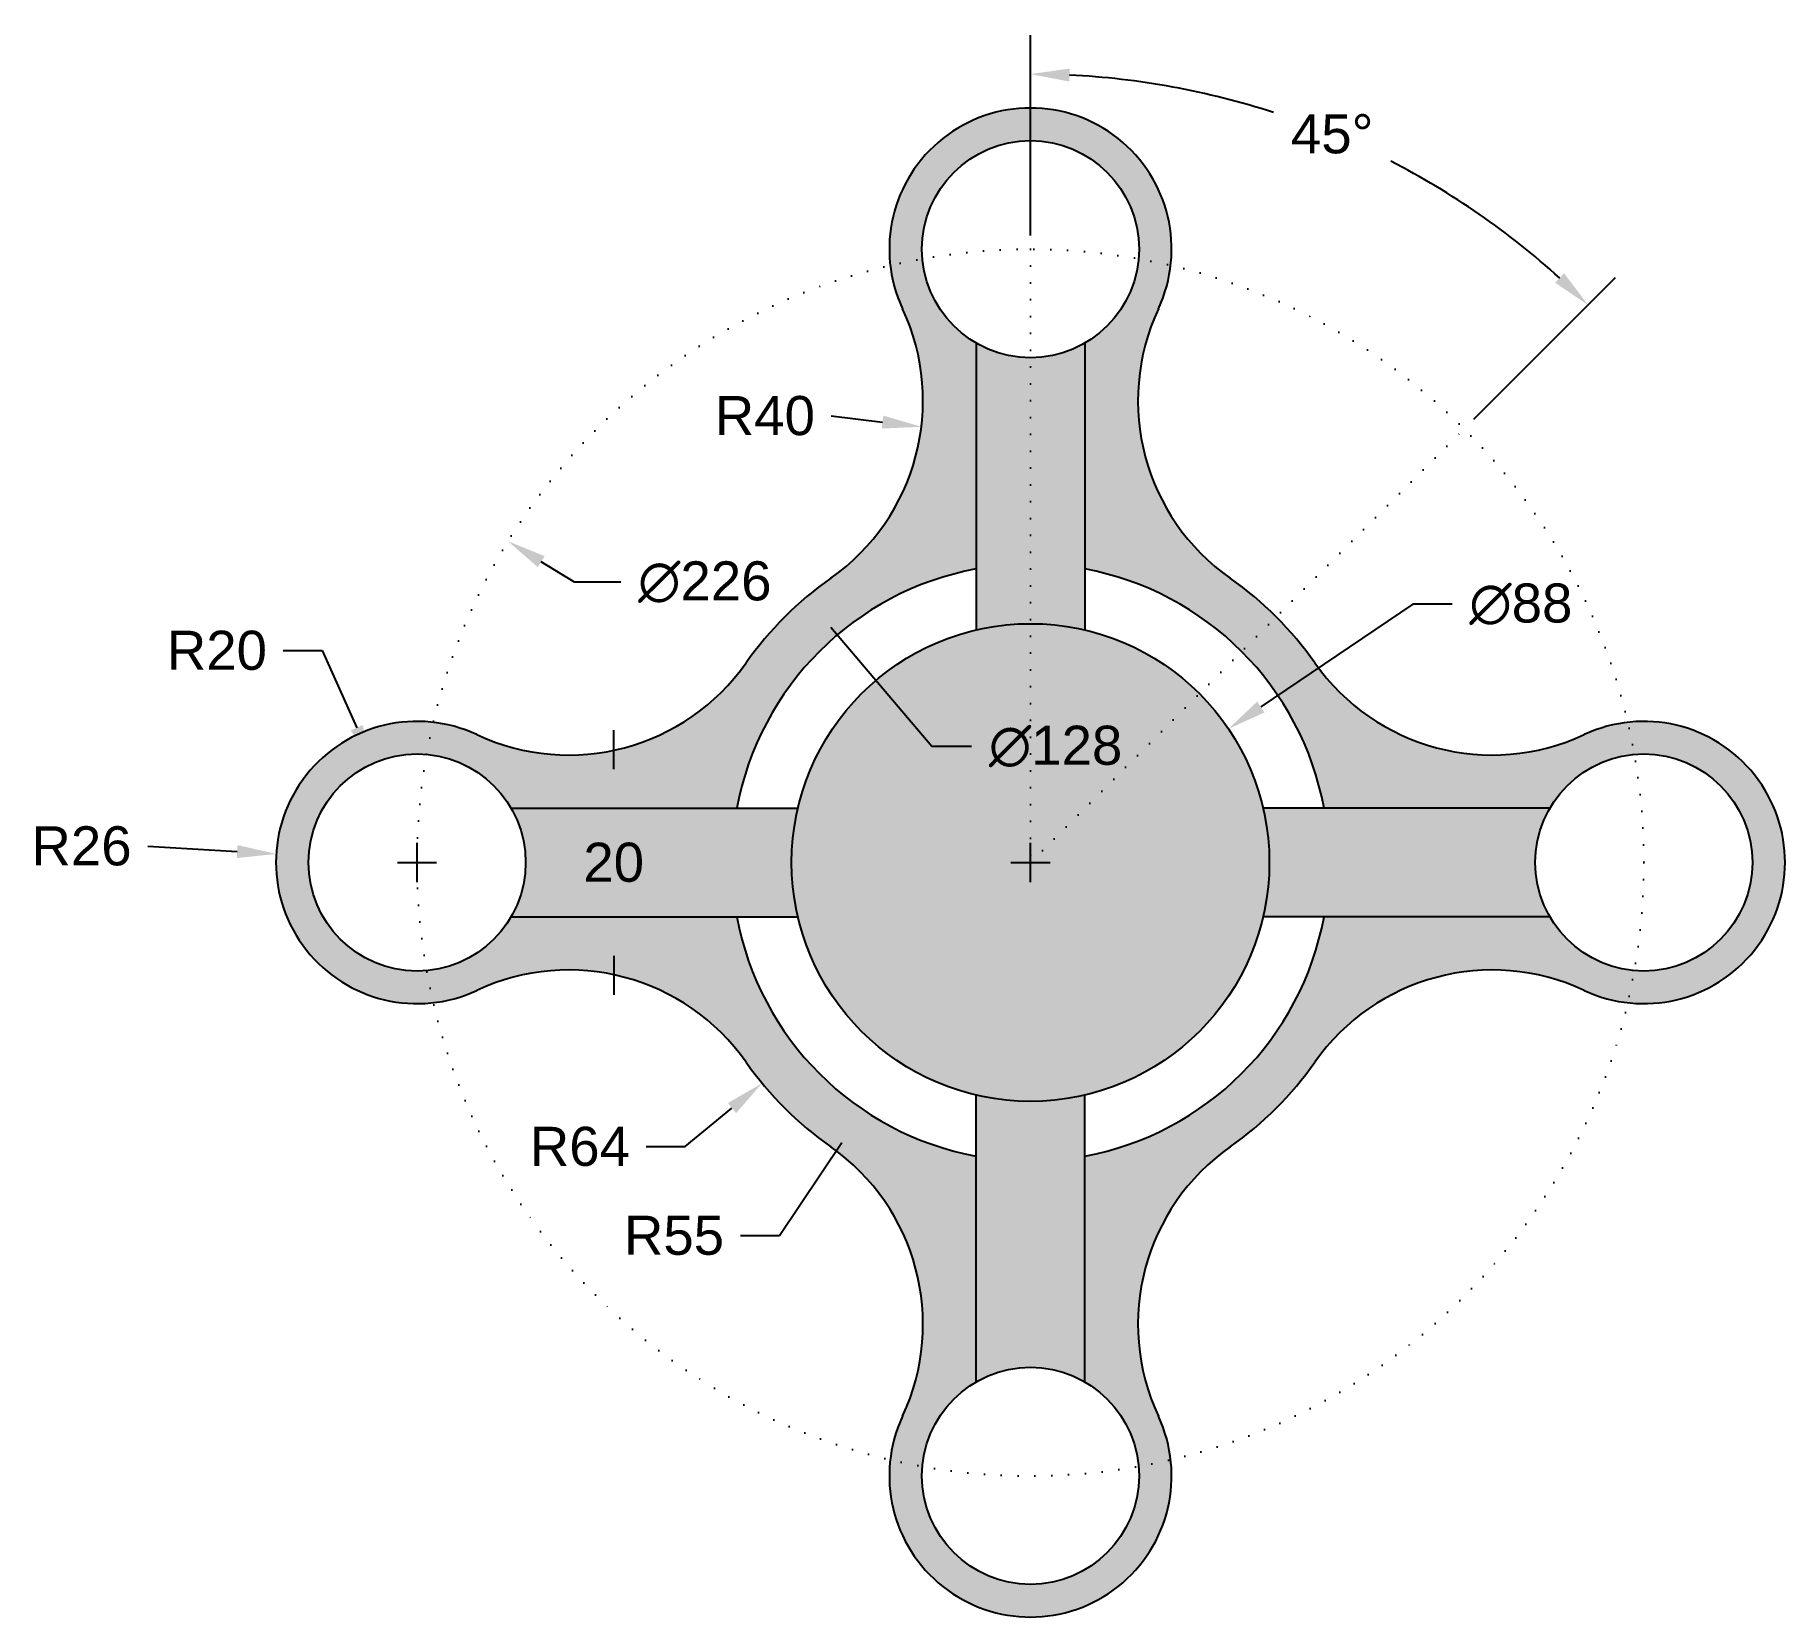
# Model space of a CAD drawing. Header units: millimetres. Extents: x 491 to 5097, y 346 to 928.
# Drawn here: x 490.6 to 813, y 500 to 791.5 of the extents above; entities that cross this region are included whole.
import ezdxf

# ---------------------------------------------------------------- set-up
doc = ezdxf.new("R2010")
doc.units = ezdxf.units.MM
doc.linetypes.add('ACAD_ISO07W100', pattern=[3, 0, -3])
doc.layers.add('dimension', color=160, linetype='Continuous')
doc.styles.get("Standard").update_dxf_attribs({"font": 'arial_0.ttf'})
doc.dimstyles.new('Copy of Standard', dxfattribs={"dimscale": 40, "dimtxt": 0.18, "dimasz": 0.18, "dimexe": 0.18, "dimexo": 0.0625, "dimgap": 0.09, "dimtad": 0, "dimtih": 1, "dimtoh": 1, "dimdec": 0, "dimzin": 0, "dimdsep": 46, "dimtxsty": 'Standard', "dimcen": 0.09, "dimclrd": 5, "dimclre": 5, "dimclrt": 5, "dimadec": 0, "dimazin": 0, "dimtfac": 1, "dimtdec": 0, "dimtofl": 0, "dimtmove": 0, "dimatfit": 3, "dimfxl": 1, "dimtolj": 1, "dimtzin": 0, "dimarcsym": 0})

msp = doc.modelspace()

# ---------------------------------------------------------------- blocks, each defined once
blk = doc.blocks.new('*D19')
at = {"layer": 'Defpoints', "color": 0, "transparency": 16777216}
for p in [(746.64, 764.79), (674.02, 752), (753.92, 718.9), (674.02, 639), (674.02, 639)]:
    blk.add_point(p, dxfattribs=at)
at = {"layer": 'dimension', "color": 5, "lineweight": -2, "transparency": 16777216}
for p, q in [((674.02, 754.5), (674.02, 791.45)), ((755.69, 720.67), (781.82, 746.8))]:
    blk.add_line(p, q, dxfattribs=at)
for start, end in [(72.0444, 87.1596), (47.8404, 62.8007)]:
    blk.add_arc((674.02, 639), 145.25, start, end, dxfattribs=at)
at = {"layer": 'dimension', "color": 5, "transparency": 16777216}
for points in [[(681.19, 782.87), (681.24, 785.27), (674.02, 784.25)], [(772.34, 747.54), (770.68, 745.8), (776.73, 741.71)]]:
    blk.add_solid(points, dxfattribs=at)
at = {"layer": 'dimension', "color": 5, "transparency": 16777216, "insert": (729.6, 773.2), "char_height": 7.2, "attachment_point": 5}
blk.add_mtext('\\A1;45°', dxfattribs=at)
blk = doc.blocks.new('*D20')
at = {"layer": 'Defpoints', "color": 0, "transparency": 16777216}
for p in [(632.56, 687.76), (715.47, 590.24)]:
    blk.add_point(p, dxfattribs=at)
at = {"layer": 'dimension', "color": 5, "lineweight": -2, "transparency": 16777216}
for p, q in [((655.85, 660.37), (637.23, 682.28)), ((663.17, 660.37), (655.85, 660.37))]:
    blk.add_line(p, q, dxfattribs=at)
at = {"layer": 'dimension', "color": 5, "transparency": 16777216}
blk.add_solid([(638.14, 683.05), (636.31, 681.5), (632.56, 687.76)], dxfattribs=at)
at = {"layer": 'dimension', "color": 5, "transparency": 16777216, "insert": (678.65, 660.37), "char_height": 7.2, "attachment_point": 5}
blk.add_mtext('\\A1;∅128', dxfattribs=at)
blk = doc.blocks.new('*D21')
at = {"layer": 'Defpoints', "color": 0, "transparency": 16777216}
for p in [(577.76, 698.19), (770.27, 579.81)]:
    blk.add_point(p, dxfattribs=at)
at = {"layer": 'dimension', "color": 5, "lineweight": -2, "transparency": 16777216}
for p, q in [((590.03, 690.65), (583.89, 694.42)), ((598.56, 690.65), (590.03, 690.65))]:
    blk.add_line(p, q, dxfattribs=at)
at = {"layer": 'dimension', "color": 5, "transparency": 16777216}
blk.add_solid([(584.52, 695.44), (583.27, 693.4), (577.76, 698.19)], dxfattribs=at)
at = {"layer": 'dimension', "color": 5, "transparency": 16777216, "insert": (614.03, 690.65), "char_height": 7.2, "attachment_point": 5}
blk.add_mtext('\\A1;∅226', dxfattribs=at)
blk = doc.blocks.new('*D12')
at = {"layer": 'Defpoints', "color": 0, "transparency": 16777216}
for p in [(710.49, 663.62), (637.55, 614.38)]:
    blk.add_point(p, dxfattribs=at)
at = {"layer": 'dimension', "color": 5, "lineweight": -2, "transparency": 16777216}
for p, q in [((744.48, 686.57), (716.45, 667.65)), ((751.68, 686.57), (744.48, 686.57)), ((674.02, 635.4), (674.02, 642.6)), ((670.42, 639), (677.62, 639))]:
    blk.add_line(p, q, dxfattribs=at)
at = {"layer": 'dimension', "color": 5, "transparency": 16777216}
blk.add_solid([(715.78, 668.64), (717.12, 666.65), (710.49, 663.62)], dxfattribs=at)
at = {"layer": 'dimension', "color": 5, "transparency": 16777216, "insert": (764.36, 686.57), "char_height": 7.2, "attachment_point": 5}
blk.add_mtext('\\A1;∅88', dxfattribs=at)
blk = doc.blocks.new('*D13')
at = {"layer": 'Defpoints', "color": 0, "transparency": 16777216}
for p in [(614.21, 724.08), (653.92, 719.28)]:
    blk.add_point(p, dxfattribs=at)
at = {"layer": 'dimension', "color": 5, "lineweight": -2, "transparency": 16777216}
blk.add_line((637.28, 721.29), (646.77, 720.14), dxfattribs=at)
at = {"layer": 'dimension', "color": 5, "transparency": 16777216}
blk.add_solid([(646.92, 721.33), (646.63, 718.95), (653.92, 719.28)], dxfattribs=at)
at = {"layer": 'dimension', "color": 5, "transparency": 16777216, "insert": (625.09, 721.29), "char_height": 7.2, "attachment_point": 5}
blk.add_mtext('\\A1;R40', dxfattribs=at)
blk = doc.blocks.new('*D14')
at = {"layer": 'Defpoints', "color": 0, "transparency": 16777216}
for p in [(674.02, 639), (624.59, 598.34)]:
    blk.add_point(p, dxfattribs=at)
at = {"layer": 'dimension', "color": 5, "lineweight": -2, "transparency": 16777216}
for p, q in [((674.02, 635.4), (674.02, 642.6)), ((670.42, 639), (677.62, 639)), ((610.4, 586.66), (619.03, 593.76)), ((603.2, 586.66), (610.4, 586.66))]:
    blk.add_line(p, q, dxfattribs=at)
at = {"layer": 'dimension', "color": 5, "transparency": 16777216}
blk.add_solid([(618.27, 594.69), (619.8, 592.84), (624.59, 598.34)], dxfattribs=at)
at = {"layer": 'dimension', "color": 5, "transparency": 16777216, "insert": (591.01, 586.66), "char_height": 7.2, "attachment_point": 5}
blk.add_mtext('\\A1;R64', dxfattribs=at)
blk = doc.blocks.new('*D15')
at = {"layer": 'Defpoints', "color": 0, "transparency": 16777216}
for p in [(674.02, 639), (643.31, 593.37)]:
    blk.add_point(p, dxfattribs=at)
at = {"layer": 'dimension', "color": 5, "lineweight": -2, "transparency": 16777216}
for p, q in [((674.02, 635.4), (674.02, 642.6)), ((670.42, 639), (677.62, 639)), ((627.78, 570.28), (639.29, 587.4)), ((620.58, 570.28), (627.78, 570.28))]:
    blk.add_line(p, q, dxfattribs=at)
at = {"layer": 'dimension', "color": 5, "transparency": 16777216}
blk.add_solid([(638.3, 588.07), (640.29, 586.73), (643.31, 593.37)], dxfattribs=at)
at = {"layer": 'dimension', "color": 5, "transparency": 16777216, "insert": (608.35, 570.28), "char_height": 7.2, "attachment_point": 5}
blk.add_mtext('\\A1;R55', dxfattribs=at)
blk = doc.blocks.new('*D16')
at = {"layer": 'Defpoints', "color": 0, "transparency": 16777216}
for p in [(552.84, 657.25), (561.02, 639)]:
    blk.add_point(p, dxfattribs=at)
at = {"layer": 'dimension', "color": 5, "lineweight": -2, "transparency": 16777216}
for p, q in [((536.33, 678.05), (543.53, 678.05)), ((543.53, 678.05), (549.9, 663.82)), ((561.02, 635.4), (561.02, 642.6)), ((557.42, 639), (564.62, 639))]:
    blk.add_line(p, q, dxfattribs=at)
at = {"layer": 'dimension', "color": 5, "transparency": 16777216}
blk.add_solid([(550.99, 664.31), (548.8, 663.33), (552.84, 657.25)], dxfattribs=at)
at = {"layer": 'dimension', "color": 5, "transparency": 16777216, "insert": (524.14, 678.05), "char_height": 7.2, "attachment_point": 5}
blk.add_mtext('\\A1;R20', dxfattribs=at)
blk = doc.blocks.new('*D17')
at = {"layer": 'Defpoints', "color": 0, "transparency": 16777216}
for p in [(535.07, 640.58), (561.02, 639)]:
    blk.add_point(p, dxfattribs=at)
at = {"layer": 'dimension', "color": 5, "lineweight": -2, "transparency": 16777216}
for p, q in [((511.4, 642.02), (527.88, 641.02)), ((561.02, 635.4), (561.02, 642.6)), ((557.42, 639), (564.62, 639))]:
    blk.add_line(p, q, dxfattribs=at)
at = {"layer": 'dimension', "color": 5, "transparency": 16777216}
blk.add_solid([(527.95, 642.21), (527.81, 639.82), (535.07, 640.58)], dxfattribs=at)
at = {"layer": 'dimension', "color": 5, "transparency": 16777216, "insert": (499.2, 642.02), "char_height": 7.2, "attachment_point": 5}
blk.add_mtext('\\A1;R26', dxfattribs=at)
blk = doc.blocks.new('*D18')
at = {"layer": 'Defpoints', "color": 0, "transparency": 16777216}
for p in [(578.34, 649), (578.34, 629), (597.24, 629)]:
    blk.add_point(p, dxfattribs=at)
at = {"layer": 'dimension', "color": 5, "lineweight": -2, "transparency": 16777216}
for p, q in [((597.24, 656.2), (597.24, 663.4)), ((580.84, 649), (604.44, 649)), ((580.84, 629), (604.44, 629)), ((597.24, 621.8), (597.24, 614.6))]:
    blk.add_line(p, q, dxfattribs=at)
at = {"layer": 'dimension', "color": 5, "transparency": 16777216}
for points in [[(596.04, 656.2), (598.44, 656.2), (597.24, 649)], [(596.04, 621.8), (598.44, 621.8), (597.24, 629)]]:
    blk.add_solid(points, dxfattribs=at)
at = {"layer": 'dimension', "color": 5, "transparency": 16777216, "insert": (597.24, 639), "char_height": 7.2, "attachment_point": 5}
blk.add_mtext('\\A1;20', dxfattribs=at)

# ---------------------------------------------------------------- dimensions: what is measured, and where the dimension line sits
at = {"layer": 'dimension'}
dim = msp.add_angular_dim_2l(base=(746.64369, 764.79281), line1=((674.01718, 639), (753.92025, 718.90306)), line2=((674.01718, 752), (674.01718, 639)), dimstyle='Copy of Standard', dxfattribs=at)
dim.commit()
dim.dimension.update_dxf_attribs({"geometry": '*D19', "text_midpoint": (729.60311, 773.19629)})
for center, mpoint, picture, middle in [((614.21165, 724.08407), (653.92158, 719.27554), '*D13', (637.28313, 721.29031)), ((561.01718, 639), (552.84193, 657.25281), '*D16', (524.13652, 678.05147)), ((561.01718, 639), (535.06518, 640.57913), '*D17', (511.4, 642.01912)), ((674.01718, 639), (624.5948, 598.33762), '*D14', (591.01437, 586.66031)), ((674.01718, 639), (643.31178, 593.36911), '*D15', (608.34706, 570.28197))]:
    dim = msp.add_radius_dim(center=center, mpoint=mpoint, dimstyle='Copy of Standard', dxfattribs=at)
    dim.commit()
    dim.dimension.update_dxf_attribs({"geometry": picture, "text_midpoint": middle, "dimtype": 164})
for p1, p2, picture, middle in [((770.2739, 579.80841), (577.76046, 698.19158), '*D21', (614.0268, 690.64858)), ((637.54917, 614.38122), (710.48519, 663.61877), '*D12', (764.36148, 686.56824)), ((715.46995, 590.23866), (632.56441, 687.76133), '*D20', (678.64625, 660.37466))]:
    dim = msp.add_diameter_dim_2p(p1=p1, p2=p2, dimstyle='Copy of Standard', dxfattribs=at)
    dim.commit()
    dim.dimension.update_dxf_attribs({"geometry": picture, "text_midpoint": middle, "dimtype": 163})
dim = msp.add_linear_dim(base=(597.23648, 629), p1=(578.33769, 649), p2=(578.33769, 629), angle=90, dimstyle='Copy of Standard', dxfattribs=at)
dim.commit()
dim.dimension.update_dxf_attribs({"geometry": '*D18', "text_midpoint": (597.23648, 639)})

# ---------------------------------------------------------------- hatches: boundary and pattern name
h = msp.add_hatch(color=256)
h.dxf.hatch_style = 1
h.set_gradient(color1=(137, 250, 214), color2=(241, 235, 31), tint=1)
h.paths.add_polyline_path([(697.57693, 741.00281, 1.570355384), (650.45743, 741.00281, -0.363569041), (637.21378, 691.35942, 0.086579906), (621.65775, 675.8034, -0.363569041), (572.01436, 662.55975, 1.570355384), (572.01436, 615.44024, -0.363569041), (621.65775, 602.1966, 0.086579906), (637.21378, 586.64057, -0.363569041), (650.45743, 536.99718, 1.570355384), (697.57693, 536.99718, -0.363569041), (710.82058, 586.64057, 0.086579906), (726.37661, 602.1966, -0.363569041), (776.02, 615.44024, 1.570355384), (776.02, 662.55975, -0.363569041), (726.37661, 675.8034, 0.086579906), (710.82058, 691.35942, -0.363569041)])
h.paths.add_polyline_path([(664.01718, 734.67949, -0.267949192), (654.01718, 752, -1), (694.01718, 752, -0.267949192), (684.01718, 734.67949), (684.01718, 693.08327, -0.310740947), (728.10045, 649), (769.69667, 649, -0.767326988), (807.01718, 639, -0.767326988), (769.69667, 629), (728.10045, 629, -0.310740947), (684.01718, 584.91673), (684.01718, 543.3205, -0.267949192), (694.01718, 526, -1), (654.01718, 526, -0.267949192), (664.01718, 543.3205), (664.01718, 584.91673, -0.310740947), (619.93391, 629), (578.33769, 629, -0.767326988), (541.01718, 639, -0.767326988), (578.33769, 649), (619.93391, 649, -0.310740947), (664.01718, 693.08327)], flags=16)
h.paths.add_polyline_path([(718.01718, 639, -1), (630.01718, 639, -1)], flags=0)
h = msp.add_hatch(color=256)
h.dxf.hatch_style = 1
h.set_gradient(color1=(242, 103, 34), tint=1, name='SPHERICAL')
h.paths.add_polyline_path([(630.01718, 639, 1), (718.01718, 639, 1)])
h.paths.add_polyline_path([(684.01718, 734.67949, -0.267949192), (664.01718, 734.67949), (664.01718, 681.84857, -0.115142943), (684.01718, 681.84857)])
h.paths.add_polyline_path([(630.01718, 639, -0.057381907), (631.16861, 649), (578.33769, 649, -0.131652498), (581.01718, 639, -0.131652498), (578.33769, 629), (631.16861, 629, -0.057381907)])
h.paths.add_polyline_path([(684.01718, 596.15143, -0.115142943), (664.01718, 596.15143), (664.01718, 543.3205, -0.267949192), (684.01718, 543.3205)])
h.paths.add_polyline_path([(767.01718, 639, -0.131652498), (769.69667, 649), (716.86575, 649, -0.057381907), (718.01718, 639, -0.057381907), (716.86575, 629), (769.69667, 629, -0.131652498)])

# ---------------------------------------------------------------- linework, layer by layer
at = {"linetype": 'ACAD_ISO07W100'}
for p, q in [((674.01718, 752), (674.01718, 639)), ((674.01718, 639), (753.92025, 718.90306))]:
    msp.add_line(p, q, dxfattribs=at)
for p, q in [((664.01718, 734.67949), (664.01718, 681.84857)), ((684.01718, 734.67949), (684.01718, 681.84857)), ((578.33769, 649), (631.16861, 649)), ((769.69667, 649), (716.86575, 649)), ((578.33769, 629), (631.16861, 629)), ((769.69667, 629), (716.86575, 629)), ((664.01718, 543.3205), (664.01718, 596.15143)), ((684.01718, 543.3205), (684.01718, 596.15143))]:
    msp.add_line(p, q)
for centre, radius in [((674.01718, 752), 20), ((674.01718, 639), 44), ((561.01718, 639), 20), ((787.01718, 639), 20), ((674.01718, 526), 20)]:
    msp.add_circle(centre, radius)
msp.add_circle((674.01718, 639), 113, dxfattribs=at)
for centre, radius, start, end in [((674.01718, 752), 26, 334.9778485, 205.0221515), ((614.21165, 724.08407), 40, 305.1033531, 25.0221515), ((733.82271, 724.08407), 40, 154.9778485, 234.8966469), ((674.01718, 639), 55, 100.4756817, 169.5243183), ((674.01718, 639), 64, 125.1033531, 144.8966469), ((674.01718, 639), 55, 10.4756817, 79.5243183), ((674.01718, 639), 64, 35.1033531, 54.8966469), ((588.93311, 698.80552), 40, 244.9778485, 324.8966469), ((759.10125, 698.80552), 40, 215.1033531, 295.0221515), ((561.01718, 639), 26, 64.9778485, 295.0221515), ((787.01718, 639), 26, 244.9778485, 115.0221515), ((674.01718, 639), 55, 190.4756817, 259.5243183), ((674.01718, 639), 55, 280.4756817, 349.5243183), ((588.93311, 579.19447), 40, 35.1033531, 115.0221515), ((759.10125, 579.19447), 40, 64.9778485, 144.8966469), ((674.01718, 639), 64, 215.1033531, 234.8966469), ((674.01718, 639), 64, 305.1033531, 324.8966469), ((614.21165, 553.91593), 40, 334.9778485, 54.8966469), ((733.82271, 553.91593), 40, 125.1033531, 205.0221515), ((674.01718, 526), 26, 154.9778485, 25.0221515)]:
    msp.add_arc(centre, radius, start, end)

msp.set_redraw_order([(e.dxf.handle, doc.entitydb.next_handle()) for e in msp.query("TEXT MTEXT ATTDEF DIMENSION ARC_DIMENSION")])  # texts and dimensions are drawn at this point

doc.saveas('drawing.dxf')
